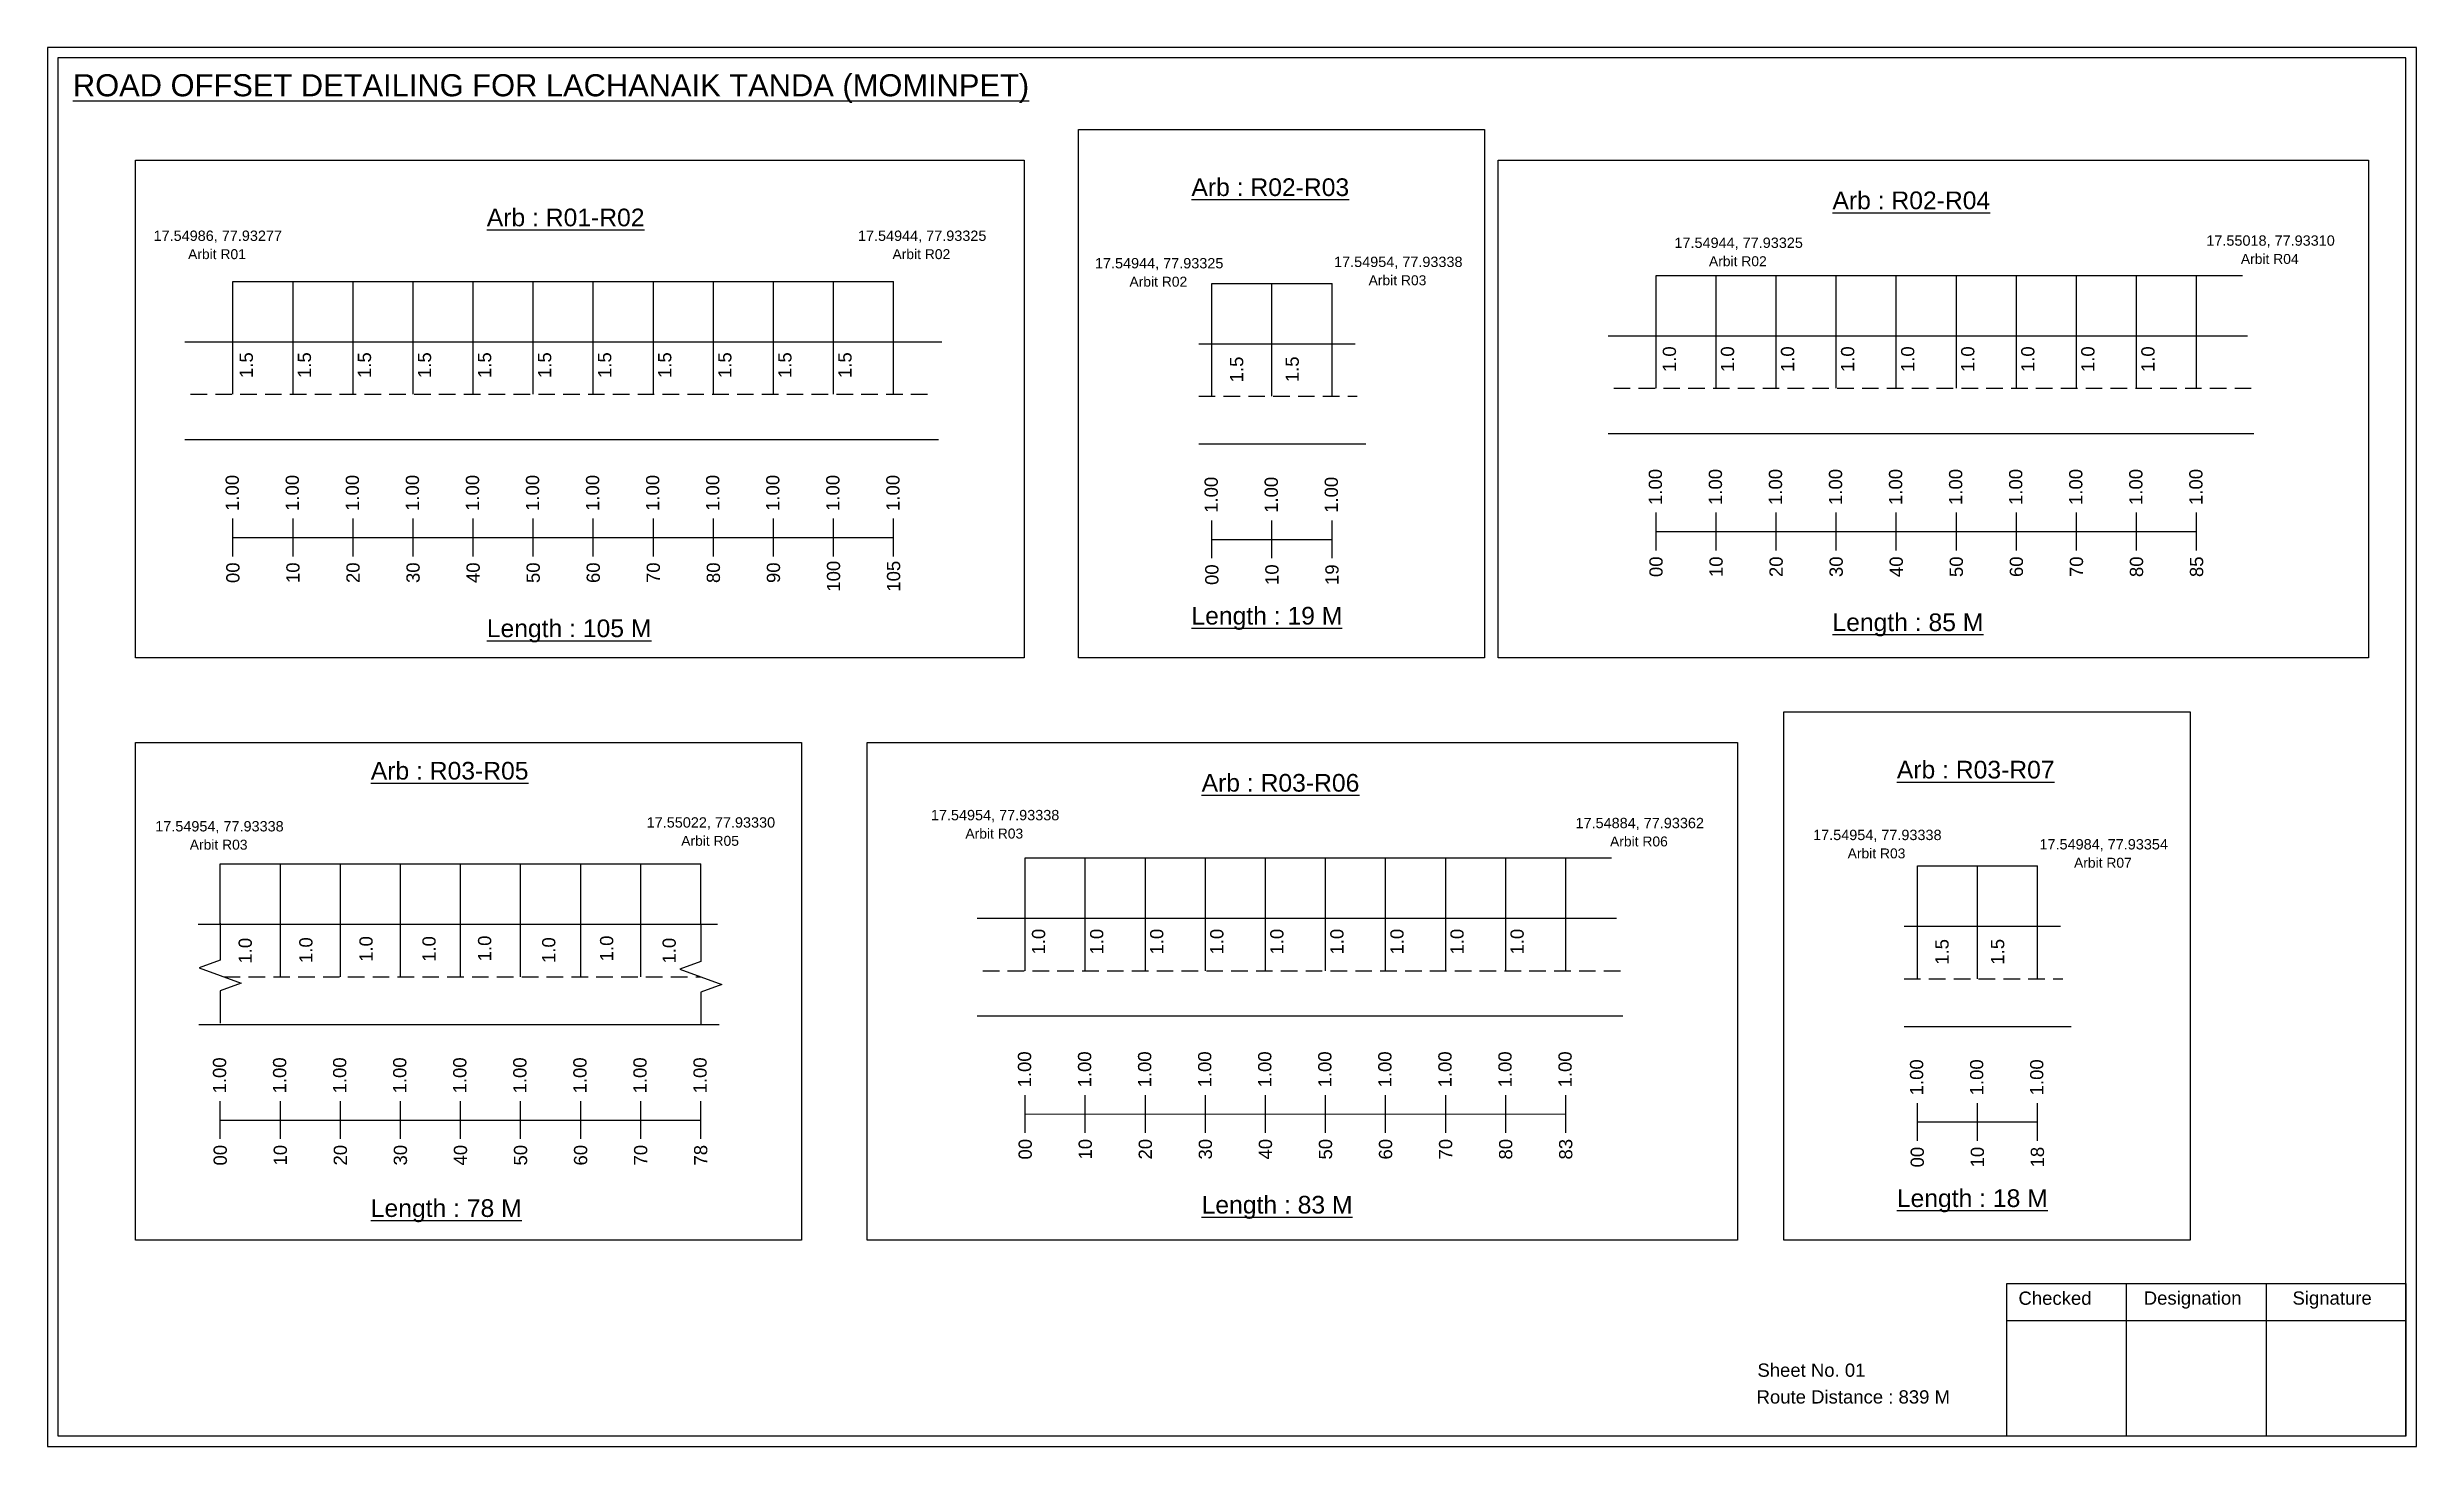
# Model space of a CAD drawing. Header units: inches. Extents: x 778 to 5636, y 135 to 659.
# Drawn here: x 3639 to 4176, y 179 to 495 of the extents above; entities that cross this region are included whole.
import ezdxf

# ---------------------------------------------------------------- set-up
doc = ezdxf.new("R2010")
doc.units = ezdxf.units.IN
doc.header["$MEASUREMENT"] = 0
doc.linetypes.add('DASHED2', pattern=[0.375, 0.25, -0.125])
doc.layers.add('PDF_Geometry', color=7, linetype='Continuous')
doc.layers.add('PDF_Text', color=5, linetype='Continuous')
doc.styles.add('PDF Arial', font='arial.ttf')
doc.styles.get("Standard").update_dxf_attribs({"font": 'arial.ttf'})

msp = doc.modelspace()

# ---------------------------------------------------------------- texts
at = {"color": 242, "true_color": 0xcd2027}
for s, height, p in [('%%UROAD OFFSET DETAILING FOR LACHANAIK TANDA (MOMINPET)', 5, (3644.91, 484.17)), ('%%UArb : R02-R03', 4, (3898.18, 461.6)), ('%%UArb : R02-R04', 4, (4043.33, 458.62)), ('%%UArb : R01-R02', 4, (3738.63, 454.75)), ('%%ULength : 105 M', 4, (3738.63, 361.75)), ('%%ULength : 19 M', 4, (3898.18, 364.6)), ('%%ULength : 85 M', 4, (4043.33, 363.12)), ('%%UArb : R03-R05', 4, (3712.36, 329.51)), ('%%UArb : R03-R07', 4, (4057.91, 329.76)), ('%%UArb : R03-R06', 4, (3900.49, 326.78)), ('%%ULength : 18 M', 4, (4057.91, 232.76)), ('%%ULength : 78 M', 4, (3712.36, 230.51)), ('%%ULength : 83 M', 4, (3900.49, 231.28))]:
    msp.add_text(s, height=height, dxfattribs=at).set_placement(p)
at = {"color": 5}
for s, height, p in [('17.54986, 77.93277', 2.34, (3663.17, 451.44)), ('17.54944, 77.93325', 2.34, (3822.67, 451.44)), ('17.54944, 77.93325', 2.34, (4007.55, 449.85)), ('17.55018, 77.93310', 2.34, (4127.99, 450.35)), ('Arbit R01', 2.246, (3670.99, 447.32)), ('Arbit R02', 2.246, (3830.49, 447.32)), ('17.54944, 77.93325', 2.34, (3876.33, 445.22)), ('17.54954, 77.93338', 2.34, (3930.48, 445.53)), ('Arbit R02', 2.246, (4015.37, 445.72)), ('Arbit R04', 2.246, (4135.81, 446.23)), ('Arbit R02', 2.246, (3884.15, 441.09)), ('Arbit R03', 2.246, (3938.3, 441.41)), ('17.54954, 77.93338', 2.34, (3839.18, 320.3)), ('17.54954, 77.93338', 2.34, (3663.55, 317.77)), ('17.55022, 77.93330', 2.34, (3774.83, 318.64)), ('Arbit R05', 2.246, (3782.65, 314.52)), ('Arbit R03', 2.246, (3847, 316.17)), ('17.54884, 77.93362', 2.34, (3985.15, 318.51)), ('Arbit R06', 2.246, (3992.97, 314.38)), ('17.54954, 77.93338', 2.34, (4038.95, 315.81)), ('Arbit R03', 2.246, (3671.37, 313.65)), ('Arbit R03', 2.246, (4046.77, 311.68)), ('17.54984, 77.93354', 2.34, (4090.21, 313.69)), ('Arbit R07', 2.246, (4098.03, 309.56))]:
    msp.add_text(s, height=height, dxfattribs=at).set_placement(p)
for s, p in [('1.5', (3685.66, 420.4)), ('1.5', (3698.82, 420.4)), ('1.5', (3712.42, 420.4)), ('1.5', (3726.02, 420.4)), ('1.5', (3739.62, 420.4)), ('1.5', (3753.22, 420.4)), ('1.5', (3766.82, 420.4)), ('1.5', (3780.42, 420.4)), ('1.5', (3794.02, 420.4)), ('1.5', (3807.62, 420.4)), ('1.5', (3821.22, 420.4)), ('1.5', (3909.9, 419.43)), ('1.5', (3922.49, 419.46)), ('1.0', (4007.9, 421.75)), ('1.0', (4021.06, 421.75)), ('1.0', (4034.66, 421.75)), ('1.0', (4048.26, 421.75)), ('1.0', (4061.86, 421.75)), ('1.0', (4075.46, 421.75)), ('1.0', (4089.06, 421.75)), ('1.0', (4102.66, 421.75)), ('1.0', (4116.26, 421.75)), ('1.0', (3865.06, 289.91)), ('1.0', (3878.22, 289.91)), ('1.0', (3891.82, 289.91)), ('1.0', (3905.42, 289.91)), ('1.0', (3919.02, 289.91)), ('1.0', (3932.62, 289.91)), ('1.0', (3946.22, 289.91)), ('1.0', (3959.82, 289.91)), ('1.0', (3973.42, 289.91)), ('1.0', (3685.42, 287.86)), ('1.0', (3699.16, 287.99)), ('1.0', (3712.78, 288.25)), ('1.0', (3727.04, 288.25)), ('1.0', (3739.63, 288.37)), ('1.0', (3754.15, 287.99)), ('1.0', (3767.26, 288.37)), ('1.0', (3781.42, 287.87)), ('1.5', (4069.63, 287.59)), ('1.5', (4082.22, 287.62))]:
    msp.add_text(s, height=3, rotation=90).set_placement(p)
at = {"color": 217, "true_color": 0x93278f}
for s, p in [('1.00', (3682.48, 390.32)), ('1.00', (3696.08, 390.32)), ('1.00', (3709.68, 390.32)), ('1.00', (3723.28, 390.32)), ('1.00', (3736.88, 390.32)), ('1.00', (3750.48, 390.32)), ('1.00', (3764.08, 390.32)), ('1.00', (3777.68, 390.32)), ('1.00', (3791.28, 390.32)), ('1.00', (3804.88, 390.32)), ('1.00', (3818.48, 390.32)), ('1.00', (3832.08, 390.32)), ('1.00', (3904.15, 389.89)), ('1.00', (3917.75, 389.88)), ('1.00', (3931.35, 389.88)), ('1.00', (4004.72, 391.67)), ('1.00', (4018.32, 391.67)), ('1.00', (4031.92, 391.67)), ('1.00', (4045.52, 391.67)), ('1.00', (4059.12, 391.67)), ('1.00', (4072.72, 391.67)), ('1.00', (4086.32, 391.67)), ('1.00', (4099.92, 391.67)), ('1.00', (4113.52, 391.67)), ('1.00', (4127.12, 391.67)), ('00', (3682.63, 374)), ('10', (3696.23, 374)), ('20', (3709.83, 374)), ('30', (3723.43, 374)), ('40', (3737.03, 374)), ('50', (3750.63, 374)), ('60', (3764.23, 374)), ('70', (3777.83, 374)), ('80', (3791.43, 374)), ('90', (3805.03, 374)), ('100', (3818.63, 372.04)), ('105', (3832.23, 372.04)), ('00', (3904.3, 373.56)), ('10', (3917.9, 373.56)), ('19', (3931.5, 373.56)), ('00', (4004.87, 375.35)), ('10', (4018.47, 375.35)), ('20', (4032.07, 375.35)), ('30', (4045.67, 375.35)), ('40', (4059.27, 375.35)), ('50', (4072.87, 375.35)), ('60', (4086.47, 375.35)), ('70', (4100.07, 375.35)), ('80', (4113.67, 375.35)), ('85', (4127.27, 375.35)), ('1.00', (3679.61, 258.47)), ('1.00', (3693.21, 258.47)), ('1.00', (3706.81, 258.47)), ('1.00', (3720.41, 258.47)), ('1.00', (3734.01, 258.47)), ('1.00', (3747.61, 258.47)), ('1.00', (3761.21, 258.47)), ('1.00', (3774.81, 258.47)), ('1.00', (3788.41, 258.47)), ('1.00', (3861.88, 259.83)), ('1.00', (3875.48, 259.83)), ('1.00', (3889.08, 259.83)), ('1.00', (3902.68, 259.83)), ('1.00', (3916.28, 259.83)), ('1.00', (3929.88, 259.83)), ('1.00', (3943.48, 259.83)), ('1.00', (3957.08, 259.83)), ('1.00', (3970.68, 259.83)), ('1.00', (3984.28, 259.83)), ('1.00', (4063.88, 258.04)), ('1.00', (4077.48, 258.04)), ('1.00', (4091.08, 258.04)), ('00', (3862.03, 243.51)), ('10', (3875.63, 243.51)), ('20', (3889.23, 243.51)), ('30', (3902.83, 243.51)), ('40', (3916.43, 243.51)), ('50', (3930.03, 243.51)), ('60', (3943.63, 243.51)), ('70', (3957.23, 243.51)), ('80', (3970.83, 243.51)), ('83', (3984.43, 243.51)), ('00', (3679.76, 242.15)), ('10', (3693.36, 242.15)), ('20', (3706.96, 242.15)), ('30', (3720.56, 242.15)), ('40', (3734.16, 242.15)), ('50', (3747.76, 242.15)), ('60', (3761.36, 242.15)), ('70', (3774.96, 242.15)), ('78', (3788.56, 242.15)), ('00', (4064.03, 241.72)), ('10', (4077.63, 241.72)), ('18', (4091.23, 241.72))]:
    msp.add_text(s, height=3, rotation=90, dxfattribs=at).set_placement(p)
for s, p in [('Sheet No. 01', (4026.34, 194.33)), ('Route Distance : 839 M', (4026.15, 188.28))]:
    msp.add_text(s, height=3).set_placement(p)
at = {"layer": 'PDF_Text', "color": 7, "attachment_point": 7, "style": 'PDF Arial'}
for s, insert, char_height in [('Checked', (4085.45, 210.58), 3.001), ('Designation', (4113.82, 209.75), 3.0006), ('Signature', (4147.5, 209.75), 3.001)]:
    msp.add_mtext(s, dxfattribs=dict(at, insert=insert, char_height=char_height))

# ---------------------------------------------------------------- linework, layer by layer
at = {"color": 5}
for p, q in [((3681.15, 442.26), (3830.75, 442.26)), ((3902.82, 441.82), (3930.02, 441.82)), ((4003.39, 443.61), (4136.17, 443.61)), ((3860.55, 311.77), (3993.33, 311.77)), ((3678.29, 310.41), (3787.09, 310.41)), ((4062.55, 309.98), (4089.75, 309.98))]:
    msp.add_line(p, q, dxfattribs=at)
for p, q in [((3681.15, 416.72), (3681.15, 442.26)), ((3694.75, 416.72), (3694.75, 442.26)), ((3708.35, 416.72), (3708.35, 442.26)), ((3721.95, 416.72), (3721.95, 442.26)), ((3735.55, 416.72), (3735.55, 442.26)), ((3749.15, 416.72), (3749.15, 442.26)), ((3762.75, 416.72), (3762.75, 442.26)), ((3776.35, 416.72), (3776.35, 442.26)), ((3789.95, 416.72), (3789.95, 442.26)), ((3803.55, 416.72), (3803.55, 442.26)), ((3817.15, 416.72), (3817.15, 442.26)), ((3830.75, 416.72), (3830.75, 442.26)), ((3902.82, 416.29), (3902.82, 441.82)), ((3916.42, 416.29), (3916.42, 441.82)), ((3930.02, 416.29), (3930.02, 441.82)), ((4003.39, 418.08), (4003.39, 443.61)), ((4016.99, 418.08), (4016.99, 443.61)), ((4030.59, 418.08), (4030.59, 443.61)), ((4044.19, 418.08), (4044.19, 443.61)), ((4057.79, 418.08), (4057.79, 443.61)), ((4071.39, 418.08), (4071.39, 443.61)), ((4084.99, 418.08), (4084.99, 443.61)), ((4098.59, 418.08), (4098.59, 443.61)), ((4112.19, 418.08), (4112.19, 443.61)), ((4125.79, 418.08), (4125.79, 443.61)), ((3992.51, 429.96), (4137.3, 429.96)), ((3670.27, 428.61), (3841.63, 428.61)), ((3899.82, 428.17), (3935.25, 428.17)), ((4138.71, 407.78), (3992.51, 407.78)), ((3840.94, 406.42), (3670.27, 406.42)), ((3899.82, 405.49), (3937.64, 405.49)), ((3860.55, 286.23), (3860.55, 311.77)), ((3874.15, 286.23), (3874.15, 311.77)), ((3887.75, 286.23), (3887.75, 311.77)), ((3901.35, 286.23), (3901.35, 311.77)), ((3914.95, 286.23), (3914.95, 311.77)), ((3928.55, 286.23), (3928.55, 311.77)), ((3942.15, 286.23), (3942.15, 311.77)), ((3955.75, 286.23), (3955.75, 311.77)), ((3969.35, 286.23), (3969.35, 311.77)), ((3982.95, 286.23), (3982.95, 311.77)), ((3678.29, 296.77), (3678.29, 310.41)), ((3691.89, 284.88), (3691.89, 310.41)), ((3705.49, 284.88), (3705.49, 310.41)), ((3719.09, 284.88), (3719.09, 310.41)), ((3732.69, 284.88), (3732.69, 310.41)), ((3746.29, 284.88), (3746.29, 310.41)), ((3759.89, 284.88), (3759.89, 310.41)), ((3773.49, 284.88), (3773.49, 310.41)), ((3787.09, 296.76), (3787.09, 310.41)), ((4062.55, 284.44), (4062.55, 309.98)), ((4076.15, 284.44), (4076.15, 309.98)), ((4089.75, 284.44), (4089.75, 309.98)), ((3673.29, 296.76), (3790.9, 296.82)), ((3849.67, 298.12), (3994.46, 298.12)), ((4059.55, 296.33), (4094.98, 296.33)), ((3673.43, 274.08), (3791.21, 274.08)), ((3995.87, 275.93), (3849.67, 275.93)), ((4059.55, 273.64), (4097.37, 273.64))]:
    msp.add_line(p, q)
at = {"linetype": 'DASHED2', "ltscale": 15}
for p, q in [((3671.55, 416.72), (3839.15, 416.72)), ((3899.82, 416.29), (3935.73, 416.29)), ((3993.79, 418.08), (4138.15, 418.08)), ((3679.05, 284.88), (3787.09, 284.88)), ((3850.94, 286.23), (3995.31, 286.23)), ((4059.55, 284.44), (4095.46, 284.44))]:
    msp.add_line(p, q, dxfattribs=at)
at = {"color": 217, "true_color": 0x93278f}
for p, q in [((3681.15, 380.02), (3681.15, 388.58)), ((3694.75, 380.02), (3694.75, 388.58)), ((3708.35, 380.02), (3708.35, 388.58)), ((3721.95, 380.02), (3721.95, 388.58)), ((3735.55, 380.02), (3735.55, 388.58)), ((3749.15, 380.02), (3749.15, 388.58)), ((3762.75, 380.02), (3762.75, 388.58)), ((3776.35, 380.02), (3776.35, 388.58)), ((3789.95, 380.02), (3789.95, 388.58)), ((3803.55, 380.02), (3803.55, 388.58)), ((3817.15, 380.02), (3817.15, 388.58)), ((3830.75, 380.02), (3830.75, 388.58)), ((3902.82, 379.59), (3902.82, 388.15)), ((3916.42, 379.59), (3916.42, 388.15)), ((3930.02, 379.59), (3930.02, 388.15)), ((4003.39, 381.38), (4003.39, 389.94)), ((4016.99, 381.38), (4016.99, 389.94)), ((4030.59, 381.38), (4030.59, 389.94)), ((4044.19, 381.38), (4044.19, 389.94)), ((4057.79, 381.38), (4057.79, 389.94)), ((4071.39, 381.38), (4071.39, 389.94)), ((4084.99, 381.38), (4084.99, 389.94)), ((4098.59, 381.38), (4098.59, 389.94)), ((4112.19, 381.38), (4112.19, 389.94)), ((4125.79, 381.38), (4125.79, 389.94)), ((3681.15, 384.29), (3830.75, 384.32)), ((3902.82, 383.86), (3930.02, 383.86)), ((4003.39, 385.65), (4125.79, 385.67)), ((3860.55, 249.54), (3860.55, 258.09)), ((3874.15, 249.54), (3874.15, 258.09)), ((3887.75, 249.54), (3887.75, 258.09)), ((3901.35, 249.54), (3901.35, 258.09)), ((3914.95, 249.54), (3914.95, 258.09)), ((3928.55, 249.54), (3928.55, 258.09)), ((3942.15, 249.54), (3942.15, 258.09)), ((3955.75, 249.54), (3955.75, 258.09)), ((3969.35, 249.54), (3969.35, 258.09)), ((3982.95, 249.54), (3982.95, 258.09)), ((3678.29, 248.18), (3678.29, 256.74)), ((3678.29, 252.45), (3787.09, 252.45)), ((3691.89, 248.18), (3691.89, 256.74)), ((3705.49, 248.18), (3705.49, 256.74)), ((3719.09, 248.18), (3719.09, 256.74)), ((3732.69, 248.18), (3732.69, 256.74)), ((3746.29, 248.18), (3746.29, 256.74)), ((3759.89, 248.18), (3759.89, 256.74)), ((3773.49, 248.18), (3773.49, 256.74)), ((3787.09, 248.18), (3787.09, 256.74)), ((3860.55, 253.8), (3982.95, 253.83)), ((4062.55, 247.75), (4062.55, 256.3)), ((4076.15, 247.74), (4076.15, 256.3)), ((4089.75, 247.74), (4089.75, 256.3)), ((4062.55, 252.01), (4089.75, 252.02))]:
    msp.add_line(p, q, dxfattribs=at)
for points in [[(3872.61, 476.67), (3964.55, 476.67), (3964.55, 357.06), (3872.61, 357.06)], [(3659.06, 469.74), (3860.3, 469.74), (3860.3, 357.06), (3659.06, 357.06)], [(3967.62, 469.74), (4164.7, 469.74), (4164.7, 357.06), (3967.62, 357.06)], [(4032.34, 344.82), (4124.29, 344.82), (4124.29, 225.22), (4032.34, 225.22)], [(3659.06, 337.9), (3809.91, 337.9), (3809.91, 225.22), (3659.06, 225.22)], [(3824.78, 337.9), (4021.85, 337.9), (4021.85, 225.22), (3824.78, 225.22)]]:
    msp.add_lwpolyline(points, close=True)
at = {"linetype": 'Continuous'}
for points in [[(3678.27, 297.04), (3678.27, 288.61), (3673.52, 286.89), (3683.01, 283.43), (3678.27, 281.71), (3678.27, 274.36)], [(3787.09, 296.76), (3787.09, 288.33), (3782.34, 286.6), (3791.83, 283.15), (3787.09, 281.42), (3787.09, 274.08)]]:
    msp.add_lwpolyline(points, dxfattribs=at)
at = {"layer": 'PDF_Geometry'}
for points in [[(3639.13, 495.24), (3639.13, 178.53), (4175.6, 178.53), (4175.6, 495.24)], [(3641.46, 492.91), (3641.46, 180.95), (4173.18, 180.95), (4173.18, 492.91)]]:
    msp.add_lwpolyline(points, close=True, dxfattribs=at)
at = {"layer": 'PDF_Geometry', "color": 242, "true_color": 0xcc1f26}
msp.add_lwpolyline([(4173.18, 180.86), (4082.84, 180.86), (4082.84, 215.47), (4173.18, 215.47)], close=True, dxfattribs=at)
for points in [[(4109.82, 215.47), (4109.82, 180.86)], [(4141.55, 215.47), (4141.55, 180.86)], [(4082.84, 207.09), (4173.18, 207.09)]]:
    msp.add_lwpolyline(points, dxfattribs=at)

msp.set_redraw_order([(e.dxf.handle, doc.entitydb.next_handle()) for e in msp.query("TEXT MTEXT ATTDEF DIMENSION ARC_DIMENSION")])  # texts and dimensions are drawn at this point

doc.saveas('drawing.dxf')
